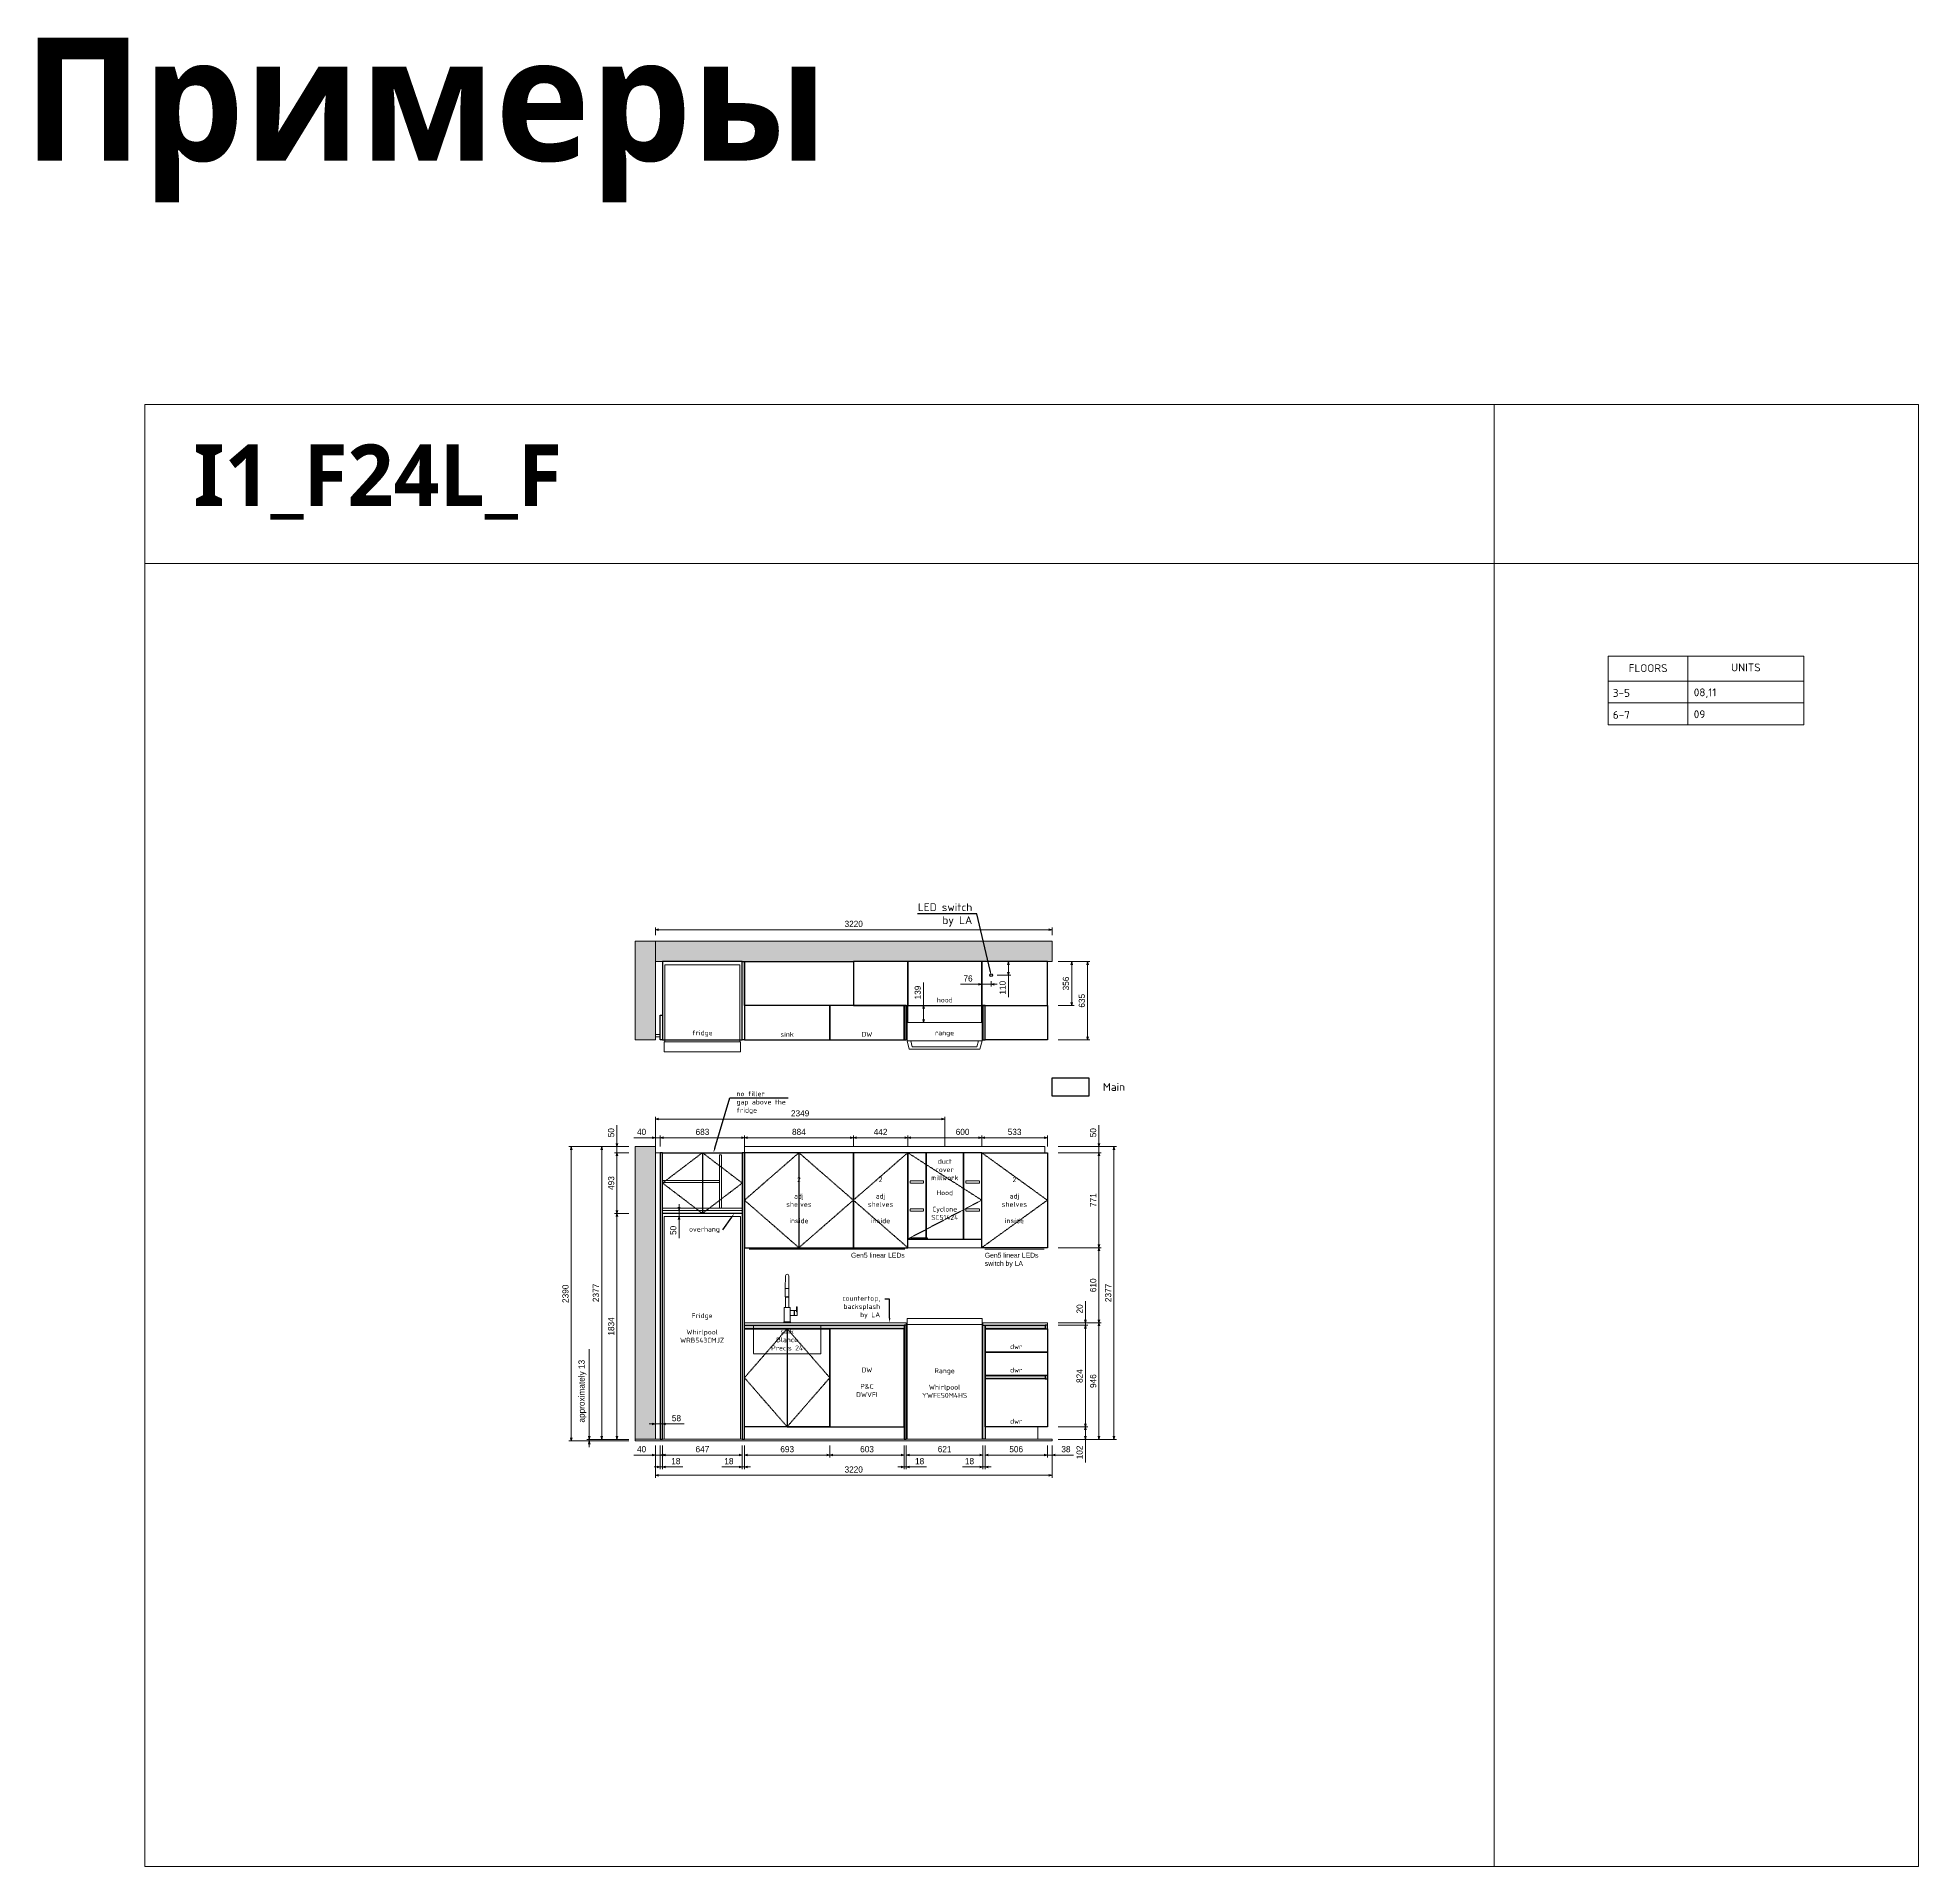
# Model space of a CAD drawing. Header units: millimetres. Extents: x 317748 to 451058, y -7309 to 88509.
# Drawn here: x 335880 to 351148, y 51639 to 66487 of the extents above; entities that cross this region are included whole.
import ezdxf
from ezdxf import colors
from ezdxf.entities.mleader import LeaderData, LeaderLine
from ezdxf.math import Vec2, Vec3

# ---------------------------------------------------------------- set-up
doc = ezdxf.new("R2010")
doc.units = ezdxf.units.MM
doc.header["$LTSCALE"] = 2
doc.header["$MEASUREMENT"] = 0
doc.header["$PDMODE"] = 3
doc.linetypes.add('DASHEDX2', pattern=[1.5, 1, -0.5])
doc.linetypes.add('HIDDEN2', pattern=[0.1875, 0.125, -0.0625])
doc.layers.get('0').update_dxf_attribs({"lineweight": 30})
doc.layers.get('Defpoints').update_dxf_attribs({"color": 255, "lineweight": 0})
for name, color, linetype, lineweight in [('1', 10, 'Continuous', 18), ('4', 6, 'Continuous', 18), ('Appliance', 4, 'Continuous', 20), ('Appliances', 4, 'Continuous', 13), ('Cabinets', 7, 'Continuous', 25), ('Dims', 4, 'Continuous', 20), ('Hatch_grey', 253, 'Continuous', 5), ('KK + Filler', 252, 'Continuous', 18), ('Line_Hdn_Blu', 4, 'HIDDEN2', 5), ('Line_Hidden', 8, 'DASHEDX2', 15), ('Line_Thin', 8, 'Continuous', 18), ('Text', 4, 'Continuous', 20)]:
    doc.layers.add(name, color=color, linetype=linetype, lineweight=lineweight)
doc.styles.add('AGS', font='ags.shx')
doc.styles.add('style1', font='simplex.shx')
doc.dimstyles.new('mm LG 30', dxfattribs={"dimtxt": 50, "dimasz": 25, "dimexe": 19, "dimexo": 50, "dimgap": 22, "dimtad": 1, "dimdec": 0, "dimdsep": 46, "dimtxsty": 'AGS', "dimblk": 'OPEN30', "dimcen": 2, "dimclrd": 256, "dimclre": 256, "dimclrt": 256, "dimadec": 0, "dimazin": 0, "dimtm": 1e-09, "dimtfac": 1, "dimtdec": 0, "dimtmove": 0, "dimatfit": 3, "dimldrblk": 'OPEN30', "dimfxl": 1, "dimtolj": 1, "dimlwd": -1, "dimlwe": -1, "dimarcsym": 0})

msp = doc.modelspace()

# ---------------------------------------------------------------- texts
at = {"layer": '4', "color": 1, "attachment_point": 1, "style": 'style1'}
for s, width, insert, char_height in [('{\\fSegoe UI Semibold|b0|i0|c204|p34;\\C3;Примеры}', 17764.943, (335762.5, 66487), 1000), ('{\\fSegoe UI Semibold|b0|i0|c0|p34;\\C3;I1_F24L_F}', 12685.365, (337143.5, 63183.5), 500.54)]:
    msp.add_mtext_dynamic_manual_height_columns(s, width=width, gutter_width=25.4, heights=[0], dxfattribs=dict(at, insert=insert, char_height=char_height))
at = {"layer": 'Appliances', "ltscale": 2, "char_height": 40, "style": 'AGS'}
for s, insert, attachment_point in [('Gen5 linear LEDs', (342919, 56621), 3), ('Gen5 linear LEDs\\Pswitch by LA', (343569, 56621), 1)]:
    msp.add_mtext_dynamic_manual_height_columns(s, width=595.469, gutter_width=1000, heights=[0], dxfattribs=dict(at, insert=insert, attachment_point=attachment_point))
at = {"layer": 'Dims', "char_height": 40, "style": 'style1'}
for s, width, heights, insert, attachment_point in [('\\pxqc;hood', 405.632, [143], (343244, 58653.6), 8), ('\\pxqc;fridge', 405.632, [143], (341276.5, 58374.6), 8), ('\\pxqc;sink', 405.632, [143], (341964.5, 58374.6), 8), ('\\pxqc;DW', 405.632, [143], (342612.5, 58374.6), 8), ('\\pxqc;range', 405.632, [143], (343242.5, 58374.6), 8), ('\\pxqc;2\\P\\Padj\\Pshelves\\P\\Pinside', 298.831, [479.9], (342060, 57047.9), 5), ('\\pxqc;2\\P\\Padj\\Pshelves\\P\\Pinside', 298.831, [479.9], (342723, 57047.9), 5), ('\\pxqc;Hood\\P\\PCyclone\\PSC51424', 600, [287.9], (343244, 57008.4), 5), ('\\pxqc;2\\P\\Padj\\Pshelves\\P\\Pinside', 298.831, [479.9], (343809.5, 57047.9), 5), ('\\pxqc;Fridge\\P\\PWhirlpool\\PWRB543CMJZ', 600, [287.9], (341274.5, 56010.9), 5), ('\\pxqc;sink\\PBlanco\\PPrecis 24', 600, [287.9], (341964.5, 55914.9), 5), ('\\pxqc;dwr', 263.766, [93], (343824, 55839.4), 8), ('\\pxqc;DW\\P\\PP&C\\PDWVFI', 600, [287.9], (342612.5, 55569.4), 5), ('\\pxqc;Range\\P\\PWhirlpool\\PYWFE50M4HS', 600, [287.9], (343242.5, 55563.4), 5), ('\\pxqc;dwr', 263.766, [93], (343824, 55649.4), 8), ('\\pxqc;dwr', 263.766, [93], (343824, 55233.4), 8)]:
    msp.add_mtext_dynamic_manual_height_columns(s, width=width, gutter_width=25, heights=heights, dxfattribs=dict(at, insert=insert, attachment_point=attachment_point))
at = {"layer": 'Dims', "insert": (343244, 57383.4), "char_height": 40, "width": 331.87, "attachment_point": 2, "style": 'style1'}
msp.add_mtext('\\pxqc;duct\\Pcover \\Pmillwork', dxfattribs=at)
at = {"layer": 'Text', "color": 0, "char_height": 63.5, "attachment_point": 1, "style": 'style1'}
for s, width, insert in [('\\pxqc;FLOORS', 648.035, (348629.8, 61399.7)), ('\\pxqc;UNITS', 939.728, (349277.8, 61405.3)), ('3-5', 648.035, (348667.2, 61197.7)), ('\\pxql;08,11', 648.035, (349324.4, 61202.7)), ('6-7', 648.035, (348667.2, 61019.9)), ('\\pxql;09', 648.035, (349324.4, 61024.9))]:
    msp.add_mtext_dynamic_manual_height_columns(s, width=width, gutter_width=25.4, heights=[0], dxfattribs=dict(at, insert=insert))
at = {"layer": 'Text', "insert": (344527.9, 57967), "char_height": 63.5, "attachment_point": 4, "style": 'style1'}
msp.add_mtext_dynamic_manual_height_columns('Main', width=954.766, gutter_width=25.4, heights=[332.5], dxfattribs=at)

# ---------------------------------------------------------------- blocks, each defined once
blk = doc.blocks.new('_Open30')
at = {"color": 0, "linetype": 'ByBlock', "lineweight": -2}
for p, q in [((-1, 0.27), (0, 0)), ((0, 0), (-1, -0.27)), ((0, 0), (-1, 0))]:
    blk.add_line(p, q, dxfattribs=at)
blk = doc.blocks.new('*D12')
at = {"layer": 'Defpoints', "color": 0, "ltscale": 2, "transparency": 16777216}
for p in [(342932, 55106), (343553, 55106), (343553, 54979)]:
    blk.add_point(p, dxfattribs=at)
at = {"layer": 'Dims', "ltscale": 2, "transparency": 16777216}
for p, q in [((342932, 55056), (342932, 54960)), ((342957, 54979), (343528, 54979)), ((343553, 55056), (343553, 54960))]:
    blk.add_line(p, q, dxfattribs=at)
at = {"layer": 'Dims', "ltscale": 2, "transparency": 16777216, "xscale": 25, "yscale": 25, "zscale": 25, "rotation": 180}
blk.add_blockref('_Open30', (342932, 54979), dxfattribs=at)
at = {"layer": 'Dims', "ltscale": 2, "transparency": 16777216, "xscale": 25, "yscale": 25, "zscale": 25}
blk.add_blockref('_Open30', (343553, 54979), dxfattribs=at)
at = {"layer": 'Dims', "ltscale": 2, "transparency": 16777216, "insert": (343243, 55026), "char_height": 50, "attachment_point": 5, "style": 'AGS'}
blk.add_mtext('\\A1;621', dxfattribs=at)
blk = doc.blocks.new('*D13')
at = {"layer": 'Defpoints', "color": 0, "ltscale": 2, "transparency": 16777216}
for p in [(342311, 55106), (342311, 54979), (342914, 55106)]:
    blk.add_point(p, dxfattribs=at)
at = {"layer": 'Dims', "ltscale": 2, "transparency": 16777216}
for p, q in [((342311, 55056), (342311, 54960)), ((342889, 54979), (342336, 54979)), ((342914, 55056), (342914, 54960))]:
    blk.add_line(p, q, dxfattribs=at)
at = {"layer": 'Dims', "ltscale": 2, "transparency": 16777216, "xscale": 25, "yscale": 25, "zscale": 25, "rotation": 180}
blk.add_blockref('_Open30', (342311, 54979), dxfattribs=at)
at = {"layer": 'Dims', "ltscale": 2, "transparency": 16777216, "xscale": 25, "yscale": 25, "zscale": 25}
blk.add_blockref('_Open30', (342914, 54979), dxfattribs=at)
at = {"layer": 'Dims', "ltscale": 2, "transparency": 16777216, "insert": (342613, 55026), "char_height": 50, "attachment_point": 5, "style": 'AGS'}
blk.add_mtext('\\A1;603', dxfattribs=at)
blk = doc.blocks.new('*D14')
at = {"layer": 'Defpoints', "color": 0, "ltscale": 2, "transparency": 16777216}
for p in [(341618, 55106), (341618, 54979), (342311, 55106)]:
    blk.add_point(p, dxfattribs=at)
at = {"layer": 'Dims', "ltscale": 2, "transparency": 16777216}
for p, q in [((341618, 55056), (341618, 54960)), ((342286, 54979), (341643, 54979)), ((342311, 55056), (342311, 54960))]:
    blk.add_line(p, q, dxfattribs=at)
at = {"layer": 'Dims', "ltscale": 2, "transparency": 16777216, "xscale": 25, "yscale": 25, "zscale": 25, "rotation": 180}
blk.add_blockref('_Open30', (341618, 54979), dxfattribs=at)
at = {"layer": 'Dims', "ltscale": 2, "transparency": 16777216, "xscale": 25, "yscale": 25, "zscale": 25}
blk.add_blockref('_Open30', (342311, 54979), dxfattribs=at)
at = {"layer": 'Dims', "ltscale": 2, "transparency": 16777216, "insert": (341965, 55026), "char_height": 50, "attachment_point": 5, "style": 'AGS'}
blk.add_mtext('\\A1;693', dxfattribs=at)
blk = doc.blocks.new('*D15')
at = {"layer": 'Defpoints', "color": 0, "ltscale": 2, "transparency": 16777216}
for p in [(343571, 55106), (344077, 55106), (344077, 54979)]:
    blk.add_point(p, dxfattribs=at)
at = {"layer": 'Dims', "ltscale": 2, "transparency": 16777216}
for p, q in [((343571, 55056), (343571, 54960)), ((343596, 54979), (344052, 54979)), ((344077, 55056), (344077, 54960))]:
    blk.add_line(p, q, dxfattribs=at)
at = {"layer": 'Dims', "ltscale": 2, "transparency": 16777216, "xscale": 25, "yscale": 25, "zscale": 25, "rotation": 180}
blk.add_blockref('_Open30', (343571, 54979), dxfattribs=at)
at = {"layer": 'Dims', "ltscale": 2, "transparency": 16777216, "xscale": 25, "yscale": 25, "zscale": 25}
blk.add_blockref('_Open30', (344077, 54979), dxfattribs=at)
at = {"layer": 'Dims', "ltscale": 2, "transparency": 16777216, "insert": (343824, 55026), "char_height": 50, "attachment_point": 5, "style": 'AGS'}
blk.add_mtext('\\A1;506', dxfattribs=at)
blk = doc.blocks.new('*D16')
at = {"layer": 'Defpoints', "color": 0, "ltscale": 2, "transparency": 16777216}
for p in [(344077, 55106), (344115, 55106), (344115, 54979)]:
    blk.add_point(p, dxfattribs=at)
at = {"layer": 'Dims', "ltscale": 2, "transparency": 16777216}
for p, q in [((344052, 54979), (344027, 54979)), ((344077, 55056), (344077, 54960)), ((344077, 54979), (344115, 54979)), ((344115, 55056), (344115, 54960)), ((344140, 54979), (344290, 54979))]:
    blk.add_line(p, q, dxfattribs=at)
at = {"layer": 'Dims', "ltscale": 2, "transparency": 16777216, "xscale": 25, "yscale": 25, "zscale": 25}
blk.add_blockref('_Open30', (344077, 54979), dxfattribs=at)
at = {"layer": 'Dims', "ltscale": 2, "transparency": 16777216, "xscale": 25, "yscale": 25, "zscale": 25, "rotation": 180}
blk.add_blockref('_Open30', (344115, 54979), dxfattribs=at)
at = {"layer": 'Dims', "ltscale": 2, "transparency": 16777216, "insert": (344228, 55026), "char_height": 50, "attachment_point": 5, "style": 'AGS'}
blk.add_mtext('\\A1;38', dxfattribs=at)
blk = doc.blocks.new('*D17')
at = {"layer": 'Defpoints', "color": 0, "ltscale": 2, "transparency": 16777216}
for p in [(343553, 55106), (343571, 55106), (343553, 54882)]:
    blk.add_point(p, dxfattribs=at)
at = {"layer": 'Dims', "ltscale": 2, "transparency": 16777216}
for p, q in [((343553, 55056), (343553, 54863)), ((343571, 55056), (343571, 54863)), ((343528, 54882), (343388, 54882)), ((343571, 54882), (343553, 54882)), ((343596, 54882), (343621, 54882))]:
    blk.add_line(p, q, dxfattribs=at)
at = {"layer": 'Dims', "ltscale": 2, "transparency": 16777216, "xscale": 25, "yscale": 25, "zscale": 25}
blk.add_blockref('_Open30', (343553, 54882), dxfattribs=at)
at = {"layer": 'Dims', "ltscale": 2, "transparency": 16777216, "xscale": 25, "yscale": 25, "zscale": 25, "rotation": 180}
blk.add_blockref('_Open30', (343571, 54882), dxfattribs=at)
at = {"layer": 'Dims', "ltscale": 2, "transparency": 16777216, "insert": (343445, 54929), "char_height": 50, "attachment_point": 5, "style": 'AGS'}
blk.add_mtext('\\A1;18', dxfattribs=at)
blk = doc.blocks.new('*D18')
at = {"layer": 'Defpoints', "color": 0, "ltscale": 2, "transparency": 16777216}
for p in [(342914, 55106), (342932, 55106), (342932, 54882)]:
    blk.add_point(p, dxfattribs=at)
at = {"layer": 'Dims', "ltscale": 2, "transparency": 16777216}
for p, q in [((342914, 55056), (342914, 54863)), ((342932, 55056), (342932, 54863)), ((342889, 54882), (342864, 54882)), ((342914, 54882), (342932, 54882)), ((342957, 54882), (343097, 54882))]:
    blk.add_line(p, q, dxfattribs=at)
at = {"layer": 'Dims', "ltscale": 2, "transparency": 16777216, "xscale": 25, "yscale": 25, "zscale": 25}
blk.add_blockref('_Open30', (342914, 54882), dxfattribs=at)
at = {"layer": 'Dims', "ltscale": 2, "transparency": 16777216, "xscale": 25, "yscale": 25, "zscale": 25, "rotation": 180}
blk.add_blockref('_Open30', (342932, 54882), dxfattribs=at)
at = {"layer": 'Dims', "ltscale": 2, "transparency": 16777216, "insert": (343040, 54929), "char_height": 50, "attachment_point": 5, "style": 'AGS'}
blk.add_mtext('\\A1;18', dxfattribs=at)
blk = doc.blocks.new('*D19')
at = {"layer": 'Defpoints', "color": 0, "ltscale": 2, "transparency": 16777216}
for p in [(340953, 55106), (340953, 54979), (341600, 55106)]:
    blk.add_point(p, dxfattribs=at)
at = {"layer": 'Dims', "ltscale": 2, "transparency": 16777216}
for p, q in [((340953, 55056), (340953, 54960)), ((341575, 54979), (340978, 54979)), ((341600, 55056), (341600, 54960))]:
    blk.add_line(p, q, dxfattribs=at)
at = {"layer": 'Dims', "ltscale": 2, "transparency": 16777216, "xscale": 25, "yscale": 25, "zscale": 25, "rotation": 180}
blk.add_blockref('_Open30', (340953, 54979), dxfattribs=at)
at = {"layer": 'Dims', "ltscale": 2, "transparency": 16777216, "xscale": 25, "yscale": 25, "zscale": 25}
blk.add_blockref('_Open30', (341600, 54979), dxfattribs=at)
at = {"layer": 'Dims', "ltscale": 2, "transparency": 16777216, "insert": (341277, 55026), "char_height": 50, "attachment_point": 5, "style": 'AGS'}
blk.add_mtext('\\A1;647', dxfattribs=at)
blk = doc.blocks.new('*D20')
at = {"layer": 'Defpoints', "color": 0, "ltscale": 2, "transparency": 16777216}
for p in [(341600, 55106), (341618, 55106), (341600, 54882)]:
    blk.add_point(p, dxfattribs=at)
at = {"layer": 'Dims', "ltscale": 2, "transparency": 16777216}
for p, q in [((341600, 55056), (341600, 54863)), ((341618, 55056), (341618, 54863)), ((341575, 54882), (341435, 54882)), ((341618, 54882), (341600, 54882)), ((341643, 54882), (341668, 54882))]:
    blk.add_line(p, q, dxfattribs=at)
at = {"layer": 'Dims', "ltscale": 2, "transparency": 16777216, "xscale": 25, "yscale": 25, "zscale": 25}
blk.add_blockref('_Open30', (341600, 54882), dxfattribs=at)
at = {"layer": 'Dims', "ltscale": 2, "transparency": 16777216, "xscale": 25, "yscale": 25, "zscale": 25, "rotation": 180}
blk.add_blockref('_Open30', (341618, 54882), dxfattribs=at)
at = {"layer": 'Dims', "ltscale": 2, "transparency": 16777216, "insert": (341492, 54929), "char_height": 50, "attachment_point": 5, "style": 'AGS'}
blk.add_mtext('\\A1;18', dxfattribs=at)
blk = doc.blocks.new('*D21')
at = {"layer": 'Defpoints', "color": 0, "ltscale": 2, "transparency": 16777216}
for p in [(340935, 55106), (340953, 55106), (340953, 54882)]:
    blk.add_point(p, dxfattribs=at)
at = {"layer": 'Dims', "ltscale": 2, "transparency": 16777216}
for p, q in [((340935, 55056), (340935, 54863)), ((340953, 55056), (340953, 54863)), ((340910, 54882), (340885, 54882)), ((340935, 54882), (340953, 54882)), ((340978, 54882), (341118, 54882))]:
    blk.add_line(p, q, dxfattribs=at)
at = {"layer": 'Dims', "ltscale": 2, "transparency": 16777216, "xscale": 25, "yscale": 25, "zscale": 25}
blk.add_blockref('_Open30', (340935, 54882), dxfattribs=at)
at = {"layer": 'Dims', "ltscale": 2, "transparency": 16777216, "xscale": 25, "yscale": 25, "zscale": 25, "rotation": 180}
blk.add_blockref('_Open30', (340953, 54882), dxfattribs=at)
at = {"layer": 'Dims', "ltscale": 2, "transparency": 16777216, "insert": (341061, 54929), "char_height": 50, "attachment_point": 5, "style": 'AGS'}
blk.add_mtext('\\A1;18', dxfattribs=at)
blk = doc.blocks.new('*D22')
at = {"layer": 'Defpoints', "color": 0, "ltscale": 2, "transparency": 16777216}
for p in [(340895, 55106), (340895, 54979), (340935, 55106)]:
    blk.add_point(p, dxfattribs=at)
at = {"layer": 'Dims', "ltscale": 2, "transparency": 16777216}
for p, q in [((340870, 54979), (340720, 54979)), ((340895, 55056), (340895, 54960)), ((340935, 54979), (340895, 54979)), ((340935, 55056), (340935, 54960)), ((340960, 54979), (340985, 54979))]:
    blk.add_line(p, q, dxfattribs=at)
at = {"layer": 'Dims', "ltscale": 2, "transparency": 16777216, "xscale": 25, "yscale": 25, "zscale": 25}
blk.add_blockref('_Open30', (340895, 54979), dxfattribs=at)
at = {"layer": 'Dims', "ltscale": 2, "transparency": 16777216, "xscale": 25, "yscale": 25, "zscale": 25, "rotation": 180}
blk.add_blockref('_Open30', (340935, 54979), dxfattribs=at)
at = {"layer": 'Dims', "ltscale": 2, "transparency": 16777216, "insert": (340783, 55026), "char_height": 50, "attachment_point": 5, "style": 'AGS'}
blk.add_mtext('\\A1;40', dxfattribs=at)
blk = doc.blocks.new('*D23')
at = {"layer": 'Defpoints', "color": 0, "ltscale": 2, "transparency": 16777216}
for p in [(340895, 55106), (344115, 55106), (344115, 54814)]:
    blk.add_point(p, dxfattribs=at)
at = {"layer": 'Dims', "ltscale": 2, "transparency": 16777216}
for p, q in [((340895, 55056), (340895, 54795)), ((344115, 55056), (344115, 54795)), ((340920, 54814), (344090, 54814))]:
    blk.add_line(p, q, dxfattribs=at)
at = {"layer": 'Dims', "ltscale": 2, "transparency": 16777216, "xscale": 25, "yscale": 25, "zscale": 25, "rotation": 180}
blk.add_blockref('_Open30', (340895, 54814), dxfattribs=at)
at = {"layer": 'Dims', "ltscale": 2, "transparency": 16777216, "xscale": 25, "yscale": 25, "zscale": 25}
blk.add_blockref('_Open30', (344115, 54814), dxfattribs=at)
at = {"layer": 'Dims', "ltscale": 2, "transparency": 16777216, "insert": (342505, 54861), "char_height": 50, "attachment_point": 5, "style": 'AGS'}
blk.add_mtext('\\A1;3220', dxfattribs=at)
blk = doc.blocks.new('*D24')
at = {"layer": 'Defpoints', "color": 0, "ltscale": 2, "transparency": 16777216}
for p in [(344115, 55208), (344115, 55106), (344386, 55106)]:
    blk.add_point(p, dxfattribs=at)
at = {"layer": 'Dims', "ltscale": 2, "transparency": 16777216}
for p, q in [((344165, 55208), (344405, 55208)), ((344386, 55183), (344386, 55131)), ((344165, 55106), (344405, 55106)), ((344386, 55106), (344386, 54918))]:
    blk.add_line(p, q, dxfattribs=at)
at = {"layer": 'Dims', "ltscale": 2, "transparency": 16777216, "xscale": 25, "yscale": 25, "zscale": 25}
for p, rotation in [((344386, 55208), 90), ((344386, 55106), 270)]:
    blk.add_blockref('_Open30', p, dxfattribs=dict(at, rotation=rotation))
at = {"layer": 'Dims', "ltscale": 2, "transparency": 16777216, "insert": (344339, 55000), "char_height": 50, "attachment_point": 5, "rotation": 90, "style": 'AGS'}
blk.add_mtext('\\A1;102', dxfattribs=at)
blk = doc.blocks.new('*D25')
at = {"layer": 'Defpoints', "color": 0, "ltscale": 2, "transparency": 16777216}
for p in [(344115, 56032), (344386, 56032), (344115, 55208)]:
    blk.add_point(p, dxfattribs=at)
at = {"layer": 'Dims', "ltscale": 2, "transparency": 16777216}
for p, q in [((344165, 56032), (344405, 56032)), ((344386, 55233), (344386, 56007)), ((344165, 55208), (344405, 55208))]:
    blk.add_line(p, q, dxfattribs=at)
at = {"layer": 'Dims', "ltscale": 2, "transparency": 16777216, "xscale": 25, "yscale": 25, "zscale": 25}
for p, rotation in [((344386, 56032), 90), ((344386, 55208), 270)]:
    blk.add_blockref('_Open30', p, dxfattribs=dict(at, rotation=rotation))
at = {"layer": 'Dims', "ltscale": 2, "transparency": 16777216, "insert": (344339, 55620), "char_height": 50, "attachment_point": 5, "rotation": 90, "style": 'AGS'}
blk.add_mtext('\\A1;824', dxfattribs=at)
blk = doc.blocks.new('*D26')
at = {"layer": 'Defpoints', "color": 0, "ltscale": 2, "transparency": 16777216}
for p in [(344115, 56052), (344386, 56052), (344115, 56032)]:
    blk.add_point(p, dxfattribs=at)
at = {"layer": 'Dims', "ltscale": 2, "transparency": 16777216}
for p, q in [((344386, 56077), (344386, 56227)), ((344165, 56052), (344405, 56052)), ((344386, 56032), (344386, 56052)), ((344165, 56032), (344405, 56032)), ((344386, 56007), (344386, 55982))]:
    blk.add_line(p, q, dxfattribs=at)
at = {"layer": 'Dims', "ltscale": 2, "transparency": 16777216, "xscale": 25, "yscale": 25, "zscale": 25}
for p, rotation in [((344386, 56052), 270), ((344386, 56032), 90)]:
    blk.add_blockref('_Open30', p, dxfattribs=dict(at, rotation=rotation))
at = {"layer": 'Dims', "ltscale": 2, "transparency": 16777216, "insert": (344339, 56165), "char_height": 50, "attachment_point": 5, "rotation": 90, "style": 'AGS'}
blk.add_mtext('\\A1;20', dxfattribs=at)
blk = doc.blocks.new('*D27')
at = {"layer": 'Defpoints', "color": 0, "ltscale": 2, "transparency": 16777216}
for p in [(344115, 56052), (344115, 55106), (344496, 55106)]:
    blk.add_point(p, dxfattribs=at)
at = {"layer": 'Dims', "ltscale": 2, "transparency": 16777216}
for p, q in [((344165, 56052), (344515, 56052)), ((344496, 56027), (344496, 55131)), ((344165, 55106), (344515, 55106))]:
    blk.add_line(p, q, dxfattribs=at)
at = {"layer": 'Dims', "ltscale": 2, "transparency": 16777216, "xscale": 25, "yscale": 25, "zscale": 25}
for p, rotation in [((344496, 56052), 90), ((344496, 55106), 270)]:
    blk.add_blockref('_Open30', p, dxfattribs=dict(at, rotation=rotation))
at = {"layer": 'Dims', "ltscale": 2, "transparency": 16777216, "insert": (344449, 55579), "char_height": 50, "attachment_point": 5, "rotation": 90, "style": 'AGS'}
blk.add_mtext('\\A1;946', dxfattribs=at)
blk = doc.blocks.new('*D28')
at = {"layer": 'Defpoints', "color": 0, "ltscale": 2, "transparency": 16777216}
for p in [(344115, 56662), (344496, 56662), (344115, 56052)]:
    blk.add_point(p, dxfattribs=at)
at = {"layer": 'Dims', "ltscale": 2, "transparency": 16777216}
for p, q in [((344165, 56662), (344515, 56662)), ((344496, 56077), (344496, 56637)), ((344165, 56052), (344515, 56052))]:
    blk.add_line(p, q, dxfattribs=at)
at = {"layer": 'Dims', "ltscale": 2, "transparency": 16777216, "xscale": 25, "yscale": 25, "zscale": 25}
for p, rotation in [((344496, 56662), 90), ((344496, 56052), 270)]:
    blk.add_blockref('_Open30', p, dxfattribs=dict(at, rotation=rotation))
at = {"layer": 'Dims', "ltscale": 2, "transparency": 16777216, "insert": (344449, 56357), "char_height": 50, "attachment_point": 5, "rotation": 90, "style": 'AGS'}
blk.add_mtext('\\A1;610', dxfattribs=at)
blk = doc.blocks.new('*D29')
at = {"layer": 'Defpoints', "color": 0, "ltscale": 2, "transparency": 16777216}
for p in [(344115, 57433), (344496, 57433), (344115, 56662)]:
    blk.add_point(p, dxfattribs=at)
at = {"layer": 'Dims', "ltscale": 2, "transparency": 16777216}
for p, q in [((344165, 57433), (344515, 57433)), ((344496, 56687), (344496, 57408)), ((344165, 56662), (344515, 56662))]:
    blk.add_line(p, q, dxfattribs=at)
at = {"layer": 'Dims', "ltscale": 2, "transparency": 16777216, "xscale": 25, "yscale": 25, "zscale": 25}
for p, rotation in [((344496, 57433), 90), ((344496, 56662), 270)]:
    blk.add_blockref('_Open30', p, dxfattribs=dict(at, rotation=rotation))
at = {"layer": 'Dims', "ltscale": 2, "transparency": 16777216, "insert": (344449, 57048), "char_height": 50, "attachment_point": 5, "rotation": 90, "style": 'AGS'}
blk.add_mtext('\\A1;771', dxfattribs=at)
blk = doc.blocks.new('*D30')
at = {"layer": 'Defpoints', "color": 0, "ltscale": 2, "transparency": 16777216}
for p in [(344115, 57483), (344115, 57433), (344496, 57483)]:
    blk.add_point(p, dxfattribs=at)
at = {"layer": 'Dims', "ltscale": 2, "transparency": 16777216}
for p, q in [((344496, 57508), (344496, 57658)), ((344165, 57483), (344515, 57483)), ((344165, 57433), (344515, 57433)), ((344496, 57433), (344496, 57483)), ((344496, 57408), (344496, 57383))]:
    blk.add_line(p, q, dxfattribs=at)
at = {"layer": 'Dims', "ltscale": 2, "transparency": 16777216, "xscale": 25, "yscale": 25, "zscale": 25}
for p, rotation in [((344496, 57483), 270), ((344496, 57433), 90)]:
    blk.add_blockref('_Open30', p, dxfattribs=dict(at, rotation=rotation))
at = {"layer": 'Dims', "ltscale": 2, "transparency": 16777216, "insert": (344449, 57596), "char_height": 50, "attachment_point": 5, "rotation": 90, "style": 'AGS'}
blk.add_mtext('\\A1;50', dxfattribs=at)
blk = doc.blocks.new('*D31')
at = {"layer": 'Defpoints', "color": 0, "ltscale": 2, "transparency": 16777216}
for p in [(344115, 57483), (344115, 55106), (344618, 55106)]:
    blk.add_point(p, dxfattribs=at)
at = {"layer": 'Dims', "ltscale": 2, "transparency": 16777216}
for p, q in [((344165, 57483), (344637, 57483)), ((344618, 57458), (344618, 55131)), ((344165, 55106), (344637, 55106))]:
    blk.add_line(p, q, dxfattribs=at)
at = {"layer": 'Dims', "ltscale": 2, "transparency": 16777216, "xscale": 25, "yscale": 25, "zscale": 25}
for p, rotation in [((344618, 57483), 90), ((344618, 55106), 270)]:
    blk.add_blockref('_Open30', p, dxfattribs=dict(at, rotation=rotation))
at = {"layer": 'Dims', "ltscale": 2, "transparency": 16777216, "insert": (344571, 56295), "char_height": 50, "attachment_point": 5, "rotation": 90, "style": 'AGS'}
blk.add_mtext('\\A1;2377', dxfattribs=at)
blk = doc.blocks.new('*D32')
at = {"layer": 'Defpoints', "color": 0, "ltscale": 2, "transparency": 16777216}
for p in [(343544, 57433), (344077, 57555), (344077, 57433)]:
    blk.add_point(p, dxfattribs=at)
at = {"layer": 'Dims', "ltscale": 2, "transparency": 16777216}
for p, q in [((343544, 57483), (343544, 57574)), ((344077, 57483), (344077, 57574)), ((343569, 57555), (344052, 57555))]:
    blk.add_line(p, q, dxfattribs=at)
at = {"layer": 'Dims', "ltscale": 2, "transparency": 16777216, "xscale": 25, "yscale": 25, "zscale": 25, "rotation": 180}
blk.add_blockref('_Open30', (343544, 57555), dxfattribs=at)
at = {"layer": 'Dims', "ltscale": 2, "transparency": 16777216, "xscale": 25, "yscale": 25, "zscale": 25}
blk.add_blockref('_Open30', (344077, 57555), dxfattribs=at)
at = {"layer": 'Dims', "ltscale": 2, "transparency": 16777216, "insert": (343811, 57602), "char_height": 50, "attachment_point": 5, "style": 'AGS'}
blk.add_mtext('\\A1;533', dxfattribs=at)
blk = doc.blocks.new('*D33')
at = {"layer": 'Defpoints', "color": 0, "ltscale": 2, "transparency": 16777216}
for p in [(342944, 57555), (342944, 57433), (343544, 57433)]:
    blk.add_point(p, dxfattribs=at)
at = {"layer": 'Dims', "ltscale": 2, "transparency": 16777216}
for p, q in [((342944, 57483), (342944, 57574)), ((343544, 57483), (343544, 57574)), ((343519, 57555), (342969, 57555))]:
    blk.add_line(p, q, dxfattribs=at)
at = {"layer": 'Dims', "ltscale": 2, "transparency": 16777216, "xscale": 25, "yscale": 25, "zscale": 25, "rotation": 180}
blk.add_blockref('_Open30', (342944, 57555), dxfattribs=at)
at = {"layer": 'Dims', "ltscale": 2, "transparency": 16777216, "xscale": 25, "yscale": 25, "zscale": 25}
blk.add_blockref('_Open30', (343544, 57555), dxfattribs=at)
at = {"layer": 'Dims', "ltscale": 2, "transparency": 16777216, "insert": (343389, 57602), "char_height": 50, "attachment_point": 5, "style": 'AGS'}
blk.add_mtext('\\A1;600', dxfattribs=at)
blk = doc.blocks.new('*D34')
at = {"layer": 'Defpoints', "color": 0, "ltscale": 2, "transparency": 16777216}
for p in [(342502, 57555), (342502, 57433), (342944, 57433)]:
    blk.add_point(p, dxfattribs=at)
at = {"layer": 'Dims', "ltscale": 2, "transparency": 16777216}
for p, q in [((342502, 57483), (342502, 57574)), ((342944, 57483), (342944, 57574)), ((342919, 57555), (342527, 57555))]:
    blk.add_line(p, q, dxfattribs=at)
at = {"layer": 'Dims', "ltscale": 2, "transparency": 16777216, "xscale": 25, "yscale": 25, "zscale": 25, "rotation": 180}
blk.add_blockref('_Open30', (342502, 57555), dxfattribs=at)
at = {"layer": 'Dims', "ltscale": 2, "transparency": 16777216, "xscale": 25, "yscale": 25, "zscale": 25}
blk.add_blockref('_Open30', (342944, 57555), dxfattribs=at)
at = {"layer": 'Dims', "ltscale": 2, "transparency": 16777216, "insert": (342723, 57602), "char_height": 50, "attachment_point": 5, "style": 'AGS'}
blk.add_mtext('\\A1;442', dxfattribs=at)
blk = doc.blocks.new('*D35')
at = {"layer": 'Defpoints', "color": 0, "ltscale": 2, "transparency": 16777216}
for p in [(341618, 57555), (341618, 57433), (342502, 57433)]:
    blk.add_point(p, dxfattribs=at)
at = {"layer": 'Dims', "ltscale": 2, "transparency": 16777216}
for p, q in [((341618, 57483), (341618, 57574)), ((342502, 57483), (342502, 57574)), ((342477, 57555), (341643, 57555))]:
    blk.add_line(p, q, dxfattribs=at)
at = {"layer": 'Dims', "ltscale": 2, "transparency": 16777216, "xscale": 25, "yscale": 25, "zscale": 25, "rotation": 180}
blk.add_blockref('_Open30', (341618, 57555), dxfattribs=at)
at = {"layer": 'Dims', "ltscale": 2, "transparency": 16777216, "xscale": 25, "yscale": 25, "zscale": 25}
blk.add_blockref('_Open30', (342502, 57555), dxfattribs=at)
at = {"layer": 'Dims', "ltscale": 2, "transparency": 16777216, "insert": (342060, 57602), "char_height": 50, "attachment_point": 5, "style": 'AGS'}
blk.add_mtext('\\A1;884', dxfattribs=at)
blk = doc.blocks.new('*D36')
at = {"layer": 'Defpoints', "color": 0, "ltscale": 2, "transparency": 16777216}
for p in [(340935, 57555), (340935, 57433), (341618, 57433)]:
    blk.add_point(p, dxfattribs=at)
at = {"layer": 'Dims', "ltscale": 2, "transparency": 16777216}
for p, q in [((340935, 57483), (340935, 57574)), ((341618, 57483), (341618, 57574)), ((341593, 57555), (340960, 57555))]:
    blk.add_line(p, q, dxfattribs=at)
at = {"layer": 'Dims', "ltscale": 2, "transparency": 16777216, "xscale": 25, "yscale": 25, "zscale": 25, "rotation": 180}
blk.add_blockref('_Open30', (340935, 57555), dxfattribs=at)
at = {"layer": 'Dims', "ltscale": 2, "transparency": 16777216, "xscale": 25, "yscale": 25, "zscale": 25}
blk.add_blockref('_Open30', (341618, 57555), dxfattribs=at)
at = {"layer": 'Dims', "ltscale": 2, "transparency": 16777216, "insert": (341277, 57602), "char_height": 50, "attachment_point": 5, "style": 'AGS'}
blk.add_mtext('\\A1;683', dxfattribs=at)
blk = doc.blocks.new('*D37')
at = {"layer": 'Defpoints', "color": 0, "ltscale": 2, "transparency": 16777216}
for p in [(340895, 57555), (340895, 57433), (340935, 57433)]:
    blk.add_point(p, dxfattribs=at)
at = {"layer": 'Dims', "ltscale": 2, "transparency": 16777216}
for p, q in [((340895, 57483), (340895, 57574)), ((340935, 57483), (340935, 57574)), ((340870, 57555), (340720, 57555)), ((340935, 57555), (340895, 57555)), ((340960, 57555), (340985, 57555))]:
    blk.add_line(p, q, dxfattribs=at)
at = {"layer": 'Dims', "ltscale": 2, "transparency": 16777216, "xscale": 25, "yscale": 25, "zscale": 25}
blk.add_blockref('_Open30', (340895, 57555), dxfattribs=at)
at = {"layer": 'Dims', "ltscale": 2, "transparency": 16777216, "xscale": 25, "yscale": 25, "zscale": 25, "rotation": 180}
blk.add_blockref('_Open30', (340935, 57555), dxfattribs=at)
at = {"layer": 'Dims', "ltscale": 2, "transparency": 16777216, "insert": (340783, 57602), "char_height": 50, "attachment_point": 5, "style": 'AGS'}
blk.add_mtext('\\A1;40', dxfattribs=at)
blk = doc.blocks.new('*D38')
at = {"layer": 'Defpoints', "color": 0, "ltscale": 2, "transparency": 16777216}
for p in [(340583, 56940), (340730, 56940), (340730, 55106)]:
    blk.add_point(p, dxfattribs=at)
at = {"layer": 'Dims', "ltscale": 2, "transparency": 16777216}
for p, q in [((340680, 56940), (340564, 56940)), ((340583, 55131), (340583, 56915)), ((340680, 55106), (340564, 55106))]:
    blk.add_line(p, q, dxfattribs=at)
at = {"layer": 'Dims', "ltscale": 2, "transparency": 16777216, "xscale": 25, "yscale": 25, "zscale": 25}
for p, rotation in [((340583, 56940), 90), ((340583, 55106), 270)]:
    blk.add_blockref('_Open30', p, dxfattribs=dict(at, rotation=rotation))
at = {"layer": 'Dims', "ltscale": 2, "transparency": 16777216, "insert": (340536, 56023), "char_height": 50, "attachment_point": 5, "rotation": 90, "style": 'AGS'}
blk.add_mtext('\\A1;1834', dxfattribs=at)
blk = doc.blocks.new('*D39')
at = {"layer": 'Defpoints', "color": 0, "ltscale": 2, "transparency": 16777216}
for p in [(340583, 57433), (340730, 57433), (340730, 56940)]:
    blk.add_point(p, dxfattribs=at)
at = {"layer": 'Dims', "ltscale": 2, "transparency": 16777216}
for p, q in [((340680, 57433), (340564, 57433)), ((340583, 56965), (340583, 57408)), ((340680, 56940), (340564, 56940))]:
    blk.add_line(p, q, dxfattribs=at)
at = {"layer": 'Dims', "ltscale": 2, "transparency": 16777216, "xscale": 25, "yscale": 25, "zscale": 25}
for p, rotation in [((340583, 57433), 90), ((340583, 56940), 270)]:
    blk.add_blockref('_Open30', p, dxfattribs=dict(at, rotation=rotation))
at = {"layer": 'Dims', "ltscale": 2, "transparency": 16777216, "insert": (340536, 57187), "char_height": 50, "attachment_point": 5, "rotation": 90, "style": 'AGS'}
blk.add_mtext('\\A1;493', dxfattribs=at)
blk = doc.blocks.new('*D40')
at = {"layer": 'Defpoints', "color": 0, "ltscale": 2, "transparency": 16777216}
for p in [(340583, 57483), (340730, 57483), (340730, 57433)]:
    blk.add_point(p, dxfattribs=at)
at = {"layer": 'Dims', "ltscale": 2, "transparency": 16777216}
for p, q in [((340583, 57508), (340583, 57658)), ((340680, 57483), (340564, 57483)), ((340680, 57433), (340564, 57433)), ((340583, 57433), (340583, 57483)), ((340583, 57408), (340583, 57383))]:
    blk.add_line(p, q, dxfattribs=at)
at = {"layer": 'Dims', "ltscale": 2, "transparency": 16777216, "xscale": 25, "yscale": 25, "zscale": 25}
for p, rotation in [((340583, 57483), 270), ((340583, 57433), 90)]:
    blk.add_blockref('_Open30', p, dxfattribs=dict(at, rotation=rotation))
at = {"layer": 'Dims', "ltscale": 2, "transparency": 16777216, "insert": (340536, 57596), "char_height": 50, "attachment_point": 5, "rotation": 90, "style": 'AGS'}
blk.add_mtext('\\A1;50', dxfattribs=at)
blk = doc.blocks.new('*D41')
at = {"layer": 'Defpoints', "color": 0, "ltscale": 2, "transparency": 16777216}
for p in [(340459, 57483), (340730, 57483), (340730, 55106)]:
    blk.add_point(p, dxfattribs=at)
at = {"layer": 'Dims', "ltscale": 2, "transparency": 16777216}
for p, q in [((340680, 57483), (340440, 57483)), ((340459, 55131), (340459, 57458)), ((340680, 55106), (340440, 55106))]:
    blk.add_line(p, q, dxfattribs=at)
at = {"layer": 'Dims', "ltscale": 2, "transparency": 16777216, "xscale": 25, "yscale": 25, "zscale": 25}
for p, rotation in [((340459, 57483), 90), ((340459, 55106), 270)]:
    blk.add_blockref('_Open30', p, dxfattribs=dict(at, rotation=rotation))
at = {"layer": 'Dims', "ltscale": 2, "transparency": 16777216, "insert": (340412, 56295), "char_height": 50, "attachment_point": 5, "rotation": 90, "style": 'AGS'}
blk.add_mtext('\\A1;2377', dxfattribs=at)
blk = doc.blocks.new('*D42')
at = {"layer": 'Defpoints', "color": 0, "ltscale": 2, "transparency": 16777216}
for p in [(340358, 55106), (340730, 55106), (340730, 55093)]:
    blk.add_point(p, dxfattribs=at)
at = {"layer": 'Dims', "ltscale": 2, "transparency": 16777216}
for p, q in [((340358, 55131), (340358, 55839)), ((340680, 55106), (340339, 55106)), ((340680, 55093), (340339, 55093)), ((340358, 55093), (340358, 55106)), ((340358, 55068), (340358, 55043))]:
    blk.add_line(p, q, dxfattribs=at)
at = {"layer": 'Dims', "ltscale": 2, "transparency": 16777216, "xscale": 25, "yscale": 25, "zscale": 25}
for p, rotation in [((340358, 55106), 270), ((340358, 55093), 90)]:
    blk.add_blockref('_Open30', p, dxfattribs=dict(at, rotation=rotation))
at = {"layer": 'Dims', "ltscale": 2, "transparency": 16777216, "insert": (340303, 55497), "char_height": 50, "attachment_point": 5, "rotation": 90, "style": 'AGS'}
blk.add_mtext('\\A1;approximately 13', dxfattribs=at)
blk = doc.blocks.new('*D43')
at = {"layer": 'Defpoints', "color": 0, "ltscale": 2, "transparency": 16777216}
for p in [(340212, 57483), (340730, 57483), (340730, 55093)]:
    blk.add_point(p, dxfattribs=at)
at = {"layer": 'Dims', "ltscale": 2, "transparency": 16777216}
for p, q in [((340680, 57483), (340193, 57483)), ((340212, 55118), (340212, 57458)), ((340680, 55093), (340193, 55093))]:
    blk.add_line(p, q, dxfattribs=at)
at = {"layer": 'Dims', "ltscale": 2, "transparency": 16777216, "xscale": 25, "yscale": 25, "zscale": 25}
for p, rotation in [((340212, 57483), 90), ((340212, 55093), 270)]:
    blk.add_blockref('_Open30', p, dxfattribs=dict(at, rotation=rotation))
at = {"layer": 'Dims', "ltscale": 2, "transparency": 16777216, "insert": (340165, 56288), "char_height": 50, "attachment_point": 5, "rotation": 90, "style": 'AGS'}
blk.add_mtext('\\A1;2390', dxfattribs=at)
blk = doc.blocks.new('*D44')
at = {"layer": 'Defpoints', "color": 0, "ltscale": 2, "transparency": 16777216}
for p in [(340966, 56965), (340966, 56915), (341087, 56915)]:
    blk.add_point(p, dxfattribs=at)
at = {"layer": 'Dims', "ltscale": 2, "transparency": 16777216}
for p, q in [((341016, 56965), (341106, 56965)), ((341087, 56990), (341087, 57015)), ((341087, 56965), (341087, 56915)), ((341016, 56915), (341106, 56915)), ((341087, 56890), (341087, 56740))]:
    blk.add_line(p, q, dxfattribs=at)
at = {"layer": 'Dims', "ltscale": 2, "transparency": 16777216, "xscale": 25, "yscale": 25, "zscale": 25}
for p, rotation in [((341087, 56965), 270), ((341087, 56915), 90)]:
    blk.add_blockref('_Open30', p, dxfattribs=dict(at, rotation=rotation))
at = {"layer": 'Dims', "ltscale": 2, "transparency": 16777216, "insert": (341040, 56803), "char_height": 50, "attachment_point": 5, "rotation": 90, "style": 'AGS'}
blk.add_mtext('\\A1;50', dxfattribs=at)
blk = doc.blocks.new('*D45')
at = {"layer": '1', "ltscale": 2, "transparency": 16777216}
for p, q in [((340895, 57483), (340895, 57725)), ((343244, 57483), (343244, 57725)), ((340920, 57706), (343219, 57706))]:
    blk.add_line(p, q, dxfattribs=at)
at = {"layer": 'Defpoints', "color": 0, "ltscale": 2, "transparency": 16777216}
for p in [(343244, 57706), (340895, 57433), (343244, 57433)]:
    blk.add_point(p, dxfattribs=at)
at = {"layer": '1', "ltscale": 2, "transparency": 16777216, "xscale": 25, "yscale": 25, "zscale": 25, "rotation": 180}
blk.add_blockref('_Open30', (340895, 57706), dxfattribs=at)
at = {"layer": '1', "ltscale": 2, "transparency": 16777216, "xscale": 25, "yscale": 25, "zscale": 25}
blk.add_blockref('_Open30', (343244, 57706), dxfattribs=at)
at = {"layer": '1', "ltscale": 2, "transparency": 16777216, "insert": (342070, 57753), "char_height": 50, "attachment_point": 5, "style": 'AGS'}
blk.add_mtext('\\A1;2349', dxfattribs=at)
blk = doc.blocks.new('*D46')
at = {"layer": 'Defpoints', "color": 0, "ltscale": 2, "transparency": 16777216}
for p in [(340953, 55231), (340895, 55106), (340953, 55106)]:
    blk.add_point(p, dxfattribs=at)
at = {"layer": 'Dims', "ltscale": 2, "transparency": 16777216}
for p, q in [((340870, 55231), (340845, 55231)), ((340895, 55156), (340895, 55250)), ((340895, 55231), (340953, 55231)), ((340953, 55156), (340953, 55250)), ((340978, 55231), (341128, 55231))]:
    blk.add_line(p, q, dxfattribs=at)
at = {"layer": 'Dims', "ltscale": 2, "transparency": 16777216, "xscale": 25, "yscale": 25, "zscale": 25}
blk.add_blockref('_Open30', (340895, 55231), dxfattribs=at)
at = {"layer": 'Dims', "ltscale": 2, "transparency": 16777216, "xscale": 25, "yscale": 25, "zscale": 25, "rotation": 180}
blk.add_blockref('_Open30', (340953, 55231), dxfattribs=at)
at = {"layer": 'Dims', "ltscale": 2, "transparency": 16777216, "insert": (341066, 55278), "char_height": 50, "attachment_point": 5, "style": 'AGS'}
blk.add_mtext('\\A1;58', dxfattribs=at)
blk = doc.blocks.new('*D47')
at = {"layer": 'Defpoints', "color": 0, "ltscale": 2, "transparency": 16777216}
for p in [(343620, 58985), (343620, 58875), (343761, 58875)]:
    blk.add_point(p, dxfattribs=at)
at = {"layer": 'Dims', "ltscale": 2, "transparency": 16777216}
for p, q in [((343670, 58985), (343780, 58985)), ((343761, 58960), (343761, 58900)), ((343670, 58875), (343780, 58875)), ((343761, 58875), (343761, 58696))]:
    blk.add_line(p, q, dxfattribs=at)
at = {"layer": 'Dims', "ltscale": 2, "transparency": 16777216, "xscale": 25, "yscale": 25, "zscale": 25}
for p, rotation in [((343761, 58985), 90), ((343761, 58875), 270)]:
    blk.add_blockref('_Open30', p, dxfattribs=dict(at, rotation=rotation))
at = {"layer": 'Dims', "ltscale": 2, "transparency": 16777216, "insert": (343714, 58773), "char_height": 50, "attachment_point": 5, "rotation": 90, "style": 'AGS'}
blk.add_mtext('\\A1;110', dxfattribs=at)
blk = doc.blocks.new('*D48')
at = {"layer": 'Defpoints', "color": 0, "ltscale": 2, "transparency": 16777216}
for p in [(343544, 58875), (343544, 58801), (343620, 58875)]:
    blk.add_point(p, dxfattribs=at)
at = {"layer": 'Dims', "ltscale": 2, "transparency": 16777216}
for p, q in [((343519, 58801), (343371, 58801)), ((343544, 58825), (343544, 58782)), ((343620, 58801), (343544, 58801)), ((343620, 58825), (343620, 58782)), ((343645, 58801), (343670, 58801))]:
    blk.add_line(p, q, dxfattribs=at)
at = {"layer": 'Dims', "ltscale": 2, "transparency": 16777216, "xscale": 25, "yscale": 25, "zscale": 25}
blk.add_blockref('_Open30', (343544, 58801), dxfattribs=at)
at = {"layer": 'Dims', "ltscale": 2, "transparency": 16777216, "xscale": 25, "yscale": 25, "zscale": 25, "rotation": 180}
blk.add_blockref('_Open30', (343620, 58801), dxfattribs=at)
at = {"layer": 'Dims', "ltscale": 2, "transparency": 16777216, "insert": (343433, 58848), "char_height": 50, "attachment_point": 5, "style": 'AGS'}
blk.add_mtext('\\A1;76', dxfattribs=at)
blk = doc.blocks.new('*D49')
at = {"layer": 'Defpoints', "color": 0, "ltscale": 2, "transparency": 16777216}
for p in [(340895, 59244), (340895, 59150), (344115, 59150)]:
    blk.add_point(p, dxfattribs=at)
at = {"layer": 'Dims', "ltscale": 2, "transparency": 16777216}
for p, q in [((340895, 59200), (340895, 59263)), ((344090, 59244), (340920, 59244)), ((344115, 59200), (344115, 59263))]:
    blk.add_line(p, q, dxfattribs=at)
at = {"layer": 'Dims', "ltscale": 2, "transparency": 16777216, "xscale": 25, "yscale": 25, "zscale": 25, "rotation": 180}
blk.add_blockref('_Open30', (340895, 59244), dxfattribs=at)
at = {"layer": 'Dims', "ltscale": 2, "transparency": 16777216, "xscale": 25, "yscale": 25, "zscale": 25}
blk.add_blockref('_Open30', (344115, 59244), dxfattribs=at)
at = {"layer": 'Dims', "ltscale": 2, "transparency": 16777216, "insert": (342505, 59291), "char_height": 50, "attachment_point": 5, "style": 'AGS'}
blk.add_mtext('\\A1;3220', dxfattribs=at)
blk = doc.blocks.new('*D50')
at = {"layer": 'Defpoints', "color": 0, "ltscale": 2, "transparency": 16777216}
for p in [(344115, 58985), (344115, 58629), (344275, 58629)]:
    blk.add_point(p, dxfattribs=at)
at = {"layer": 'Dims', "ltscale": 2, "transparency": 16777216}
for p, q in [((344165, 58985), (344294, 58985)), ((344275, 58960), (344275, 58654)), ((344165, 58629), (344294, 58629))]:
    blk.add_line(p, q, dxfattribs=at)
at = {"layer": 'Dims', "ltscale": 2, "transparency": 16777216, "xscale": 25, "yscale": 25, "zscale": 25}
for p, rotation in [((344275, 58985), 90), ((344275, 58629), 270)]:
    blk.add_blockref('_Open30', p, dxfattribs=dict(at, rotation=rotation))
at = {"layer": 'Dims', "ltscale": 2, "transparency": 16777216, "insert": (344228, 58807), "char_height": 50, "attachment_point": 5, "rotation": 90, "style": 'AGS'}
blk.add_mtext('\\A1;356', dxfattribs=at)
blk = doc.blocks.new('*D51')
at = {"layer": 'Defpoints', "color": 0, "ltscale": 2, "transparency": 16777216}
for p in [(344115, 58985), (344115, 58350), (344404, 58350)]:
    blk.add_point(p, dxfattribs=at)
at = {"layer": 'Dims', "ltscale": 2, "transparency": 16777216}
for p, q in [((344165, 58985), (344423, 58985)), ((344404, 58960), (344404, 58375)), ((344165, 58350), (344423, 58350))]:
    blk.add_line(p, q, dxfattribs=at)
at = {"layer": 'Dims', "ltscale": 2, "transparency": 16777216, "xscale": 25, "yscale": 25, "zscale": 25}
for p, rotation in [((344404, 58985), 90), ((344404, 58350), 270)]:
    blk.add_blockref('_Open30', p, dxfattribs=dict(at, rotation=rotation))
at = {"layer": 'Dims', "ltscale": 2, "transparency": 16777216, "insert": (344357, 58667), "char_height": 50, "attachment_point": 5, "rotation": 90, "style": 'AGS'}
blk.add_mtext('\\A1;635', dxfattribs=at)
blk = doc.blocks.new('*D52')
at = {"layer": 'Defpoints', "color": 0, "ltscale": 2, "transparency": 16777216}
for p in [(342946, 58629), (342946, 58490), (343072, 58629)]:
    blk.add_point(p, dxfattribs=at)
at = {"layer": 'Dims', "ltscale": 2, "transparency": 16777216}
for p, q in [((343072, 58629), (343072, 58814)), ((342996, 58629), (343091, 58629)), ((342996, 58490), (343091, 58490)), ((343072, 58515), (343072, 58604))]:
    blk.add_line(p, q, dxfattribs=at)
at = {"layer": 'Dims', "ltscale": 2, "transparency": 16777216, "xscale": 25, "yscale": 25, "zscale": 25}
for p, rotation in [((343072, 58629), 90), ((343072, 58490), 270)]:
    blk.add_blockref('_Open30', p, dxfattribs=dict(at, rotation=rotation))
at = {"layer": 'Dims', "ltscale": 2, "transparency": 16777216, "insert": (343025, 58734), "char_height": 50, "attachment_point": 5, "rotation": 90, "style": 'AGS'}
blk.add_mtext('\\A1;139', dxfattribs=at)

# ---------------------------------------------------------------- dimensions: what is measured, and where the dimension line sits
at = {"layer": '1', "ltscale": 2}
dim = msp.add_linear_dim(base=(343244, 57705.7), p1=(340895, 57433.4), p2=(343244, 57433.4), dimstyle='mm LG 30', override={"dimpost": '\\X'}, dxfattribs=at)
dim.commit()
dim.dimension.update_dxf_attribs({"geometry": '*D45', "text_midpoint": (342069.5, 57752.7)})
at = {"layer": 'Dims', "ltscale": 2}
for base, p1, p2, picture, middle in [((340895, 59243.6), (344115, 59149.6), (340895, 59149.6), '*D49', (342505, 59290.6)), ((340895, 57554.5), (340935, 57433.4), (340895, 57433.4), '*D37', (340782.6, 57601.5)), ((340935, 57554.5), (341618, 57433.4), (340935, 57433.4), '*D36', (341276.5, 57601.5)), ((341618, 57554.5), (342502, 57433.4), (341618, 57433.4), '*D35', (342060, 57601.5)), ((342502, 57554.5), (342944, 57433.4), (342502, 57433.4), '*D34', (342723, 57601.5)), ((344077, 57554.5), (343544, 57433.4), (344077, 57433.4), '*D32', (343810.5, 57601.5)), ((340953, 55230.8), (340895, 55106.4), (340953, 55106.4), '*D46', (341065.5, 55277.8)), ((340895, 54979.2), (340935, 55106.4), (340895, 55106.4), '*D22', (340782.6, 55026.2)), ((340953, 54881.5), (340935, 55106.4), (340953, 55106.4), '*D21', (341060.8, 54928.5)), ((344115, 54814), (340895, 55106.4), (344115, 55106.4), '*D23', (342505, 54861)), ((340953, 54979.2), (341600, 55106.4), (340953, 55106.4), '*D19', (341276.5, 55026.2)), ((341600, 54881.5), (341618, 55106.4), (341600, 55106.4), '*D20', (341492.3, 54928.5)), ((341618, 54979.2), (342311, 55106.4), (341618, 55106.4), '*D14', (341964.5, 55026.2)), ((342311, 54979.2), (342914, 55106.4), (342311, 55106.4), '*D13', (342612.5, 55026.2)), ((343553, 54979.2), (342932, 55106.4), (343553, 55106.4), '*D12', (343242.5, 55026.2)), ((343553, 54881.5), (343571, 55106.4), (343553, 55106.4), '*D17', (343445.3, 54928.5)), ((344077, 54979.2), (343571, 55106.4), (344077, 55106.4), '*D15', (343824, 55026.2)), ((344115, 54979.2), (344077, 55106.4), (344115, 55106.4), '*D16', (344227.5, 55026.2))]:
    dim = msp.add_linear_dim(base=base, p1=p1, p2=p2, dimstyle='mm LG 30', override={"dimpost": '\\X'}, dxfattribs=at)
    dim.commit()
    dim.dimension.update_dxf_attribs({"geometry": picture, "text_midpoint": middle})
dim = msp.add_linear_dim(base=(343761.4, 58874.6), p1=(343620.2, 58984.6), p2=(343620.2, 58874.6), angle=90, dimstyle='mm LG 30', override={"dimpost": '\\X'}, dxfattribs=at)
dim.commit()
dim.dimension.update_dxf_attribs({"geometry": '*D47', "text_midpoint": (343761.4, 58772.9), "dimtype": 160})
for base, p1, p2, angle, picture, middle in [((344274.6, 58628.6), (344115, 58984.6), (344115, 58628.6), 90, '*D50', (344227.6, 58806.6)), ((344404.1, 58349.6), (344115, 58984.6), (344115, 58349.6), 90, '*D51', (344357.1, 58667.1)), ((343071.8, 58628.6), (342945.5, 58489.6), (342945.5, 58628.6), 90, '*D52', (343024.8, 58734)), ((343544, 58800.7), (343620.2, 58874.6), (343544, 58874.6), 180, '*D48', (343432.8, 58847.7)), ((340582.8, 57483.4), (340730, 57433.4), (340730, 57483.4), 90, '*D40', (340535.8, 57595.9)), ((344496.1, 57483.4), (344115, 57433.4), (344115, 57483.4), 90, '*D30', (344449.1, 57595.9)), ((340211.6, 57483.4), (340730, 55093.4), (340730, 57483.4), 90, '*D43', (340164.6, 56288.4)), ((340459.2, 57483.4), (340730, 55106.4), (340730, 57483.4), 90, '*D41', (340412.2, 56294.9)), ((340582.8, 57433.4), (340730, 56940.4), (340730, 57433.4), 90, '*D39', (340535.8, 57186.9)), ((344618, 55106.4), (344115, 57483.4), (344115, 55106.4), 90, '*D31', (344571, 56294.9)), ((344496.1, 57433.4), (344115, 56662.4), (344115, 57433.4), 90, '*D29', (344449.1, 57047.9)), ((341087.4, 56915.4), (340966, 56965.4), (340966, 56915.4), 90, '*D44', (341040.4, 56802.9)), ((340582.8, 56940.4), (340730, 55106.4), (340730, 56940.4), 90, '*D38', (340535.8, 56023.4)), ((344496.1, 56662.4), (344115, 56052.4), (344115, 56662.4), 90, '*D28', (344449.1, 56357.4)), ((344386.3, 56052.4), (344115, 56032.4), (344115, 56052.4), 90, '*D26', (344339.3, 56164.9)), ((344496.1, 55106.4), (344115, 56052.4), (344115, 55106.4), 90, '*D27', (344449.1, 55579.4)), ((344386.3, 56032.4), (344115, 55208.4), (344115, 56032.4), 90, '*D25', (344339.3, 55620.4)), ((344386.3, 55106.4), (344115, 55208.4), (344115, 55106.4), 90, '*D24', (344339.3, 54999.9)), ((342932, 54881.5), (342914, 55106.4), (342932, 55106.4), 180, '*D18', (343039.8, 54928.5))]:
    dim = msp.add_linear_dim(base=base, p1=p1, p2=p2, angle=angle, dimstyle='mm LG 30', override={"dimpost": '\\X'}, dxfattribs=at)
    dim.commit()
    dim.dimension.update_dxf_attribs({"geometry": picture, "text_midpoint": middle})
dim = msp.add_linear_dim(base=(342944, 57554.5), p1=(343544, 57433.4), p2=(342944, 57433.4), dimstyle='mm LG 30', override={"dimpost": '\\X'}, dxfattribs=at)
dim.commit()
dim.dimension.update_dxf_attribs({"geometry": '*D33', "text_midpoint": (343389, 57554.5), "dimtype": 160})
dim = msp.add_linear_dim(base=(340358.2, 55106.4), p1=(340730, 55093.4), p2=(340730, 55106.4), angle=90, text='approximately <>', dimstyle='mm LG 30', override={"dimpost": '\\X'}, dxfattribs=at)
dim.commit()
dim.dimension.update_dxf_attribs({"geometry": '*D42', "text_midpoint": (340302.9, 55497.5)})

# ---------------------------------------------------------------- hatches: boundary and pattern name
at = {"layer": 'Hatch_grey', "ltscale": 2}
h = msp.add_hatch(color=256, dxfattribs=at)
h.dxf.hatch_style = 1
h.paths.add_polyline_path([(340895, 58349.6), (340730, 58349.6), (340730, 59149.6), (340895, 59149.6)])
h = msp.add_hatch(color=256, dxfattribs=at)
h.dxf.hatch_style = 1
h.paths.add_polyline_path([(340895, 58984.6), (340895, 59149.6), (344115, 59149.6), (344115, 58984.6)])
h = msp.add_hatch(color=256, dxfattribs=at)
h.dxf.hatch_style = 1
h.paths.add_polyline_path([(340895, 55106.4), (340730, 55106.4), (340730, 57483.4), (340895, 57483.4)])
h = msp.add_hatch(color=256, dxfattribs=at)
h.dxf.hatch_style = 1
h.paths.add_polyline_path([(342969, 56732.4), (343104, 56732.4), (343104, 56740.4), (342969, 56740.4)])
h = msp.add_hatch(color=256, dxfattribs=at)
h.dxf.hatch_style = 1
h.paths.add_polyline_path([(341618, 56032.4), (342914, 56032.4), (342914, 56004.4), (341618, 56004.4)])
h = msp.add_hatch(color=256, dxfattribs=at)
h.dxf.hatch_style = 1
h.paths.add_polyline_path([(343571, 56032.4), (344059, 56032.4), (344059, 56004.4), (343571, 56004.4)])
h = msp.add_hatch(color=256, dxfattribs=at)
h.dxf.hatch_style = 1
h.paths.add_polyline_path([(343571, 55624.4), (344059, 55624.4), (344059, 55596.4), (343571, 55596.4)])

# ---------------------------------------------------------------- linework, layer by layer
at = {"layer": '4'}
for points in [[(347705.5, 62218.4), (336749.9, 62218.4), (336749.9, 63507.4), (347705.5, 63507.4)], [(347705.5, 63507.4), (351148.2, 63507.4), (351148.2, 62218.4), (347705.5, 62218.4)], [(336749.9, 62218.4), (347705.5, 62218.4), (347705.5, 51638.9), (336749.9, 51638.9)], [(347705.5, 62218.4), (351148.2, 62218.4), (351148.2, 51638.9), (347705.5, 51638.9)]]:
    msp.add_lwpolyline(points, close=True, dxfattribs=at)
at = {"layer": 'Appliance', "ltscale": 2}
for p, q in [((342919, 56649.4), (341655, 56649.4)), ((344052, 56649.4), (343569, 56649.4))]:
    msp.add_line(p, q, dxfattribs=at)
at = {"layer": 'Appliances', "ltscale": 2}
for points in [[(340971.5, 58332.6), (341581.5, 58332.6), (341581.5, 58959.6), (340971.5, 58959.6)], [(343542.5, 58984.6), (342945.5, 58984.6), (342945.5, 58489.6), (343542.5, 58489.6)], [(342938, 58340.6), (343547, 58340.6), (343547, 58628.6), (342938, 58628.6)], [(340966, 58252.6), (341587, 58252.6), (341587, 58332.6), (340966, 58332.6)], [(343517, 58340.6), (343504.5, 58293.6), (342980.6, 58293.6), (342968, 58340.6), (342938, 58340.6), (342956, 58273.6), (343529.1, 58273.6), (343547, 58340.6)], [(340966, 55106.4), (341587, 55106.4), (341587, 56915.4), (340966, 56915.4)], [(342945.5, 56732.4), (343542.5, 56732.4), (343542.5, 56662.4), (342945.5, 56662.4)], [(342938, 55106.4), (343547, 55106.4), (343547, 56087.4), (342938, 56087.4)], [(342938, 55106.4), (343547, 55106.4), (343547, 56039.4), (342938, 56039.4)]]:
    msp.add_lwpolyline(points, close=True, dxfattribs=at)
at = {"layer": 'Cabinets', "ltscale": 2}
for points in [[(340953, 58349.6), (341600, 58349.6), (341600, 58984.6), (340953, 58984.6)], [(341600, 58984.6), (341618, 58984.6), (341618, 58349.6), (341600, 58349.6)], [(341618, 58984.6), (342502, 58984.6), (342502, 58628.6), (341618, 58628.6)], [(342502, 58628.6), (342944, 58628.6), (342944, 58984.6), (342502, 58984.6)], [(342944, 58628.6), (343544, 58628.6), (343544, 58984.6), (342944, 58984.6)], [(343544, 58628.6), (344077, 58628.6), (344077, 58984.6), (343544, 58984.6)], [(340935, 58549.6), (340953, 58549.6), (340953, 58349.6), (340935, 58349.6)], [(341618, 58349.6), (342311, 58349.6), (342311, 58628.6), (341618, 58628.6)], [(342311, 58349.6), (342914, 58349.6), (342914, 58628.6), (342311, 58628.6)], [(342914, 58349.6), (342932, 58349.6), (342932, 58628.6), (342914, 58628.6)], [(343553, 58349.6), (343571, 58349.6), (343571, 58628.6), (343553, 58628.6)], [(343571, 58628.6), (344077, 58628.6), (344077, 58349.6), (343571, 58349.6)], [(344115, 58042), (344415, 58042), (344415, 57892), (344115, 57892)], [(340935, 55106.4), (340953, 55106.4), (340953, 57433.4), (340935, 57433.4)], [(340953, 57433.4), (341600, 57433.4), (341600, 56940.4), (340953, 56940.4)], [(340953, 57433.4), (341276.5, 57433.4), (341276.5, 56940.4), (340953, 56940.4)], [(341600, 55106.4), (341618, 55106.4), (341618, 57433.4), (341600, 57433.4)], [(342502, 57433.4), (341618, 57433.4), (341618, 56662.4), (342502, 56662.4)], [(342502, 57433.4), (342060, 57433.4), (342060, 56662.4), (342502, 56662.4)], [(342944, 57433.4), (342502, 57433.4), (342502, 56662.4), (342944, 56662.4)], [(342944, 56732.4), (343544, 56732.4), (343544, 57433.4), (342944, 57433.4)], [(343544, 57433.4), (344077, 57433.4), (344077, 56662.4), (343544, 56662.4)], [(342969, 56732.4), (343104, 56732.4), (343104, 56740.4), (342969, 56740.4)], [(341618, 56032.4), (342914, 56032.4), (342914, 56004.4), (341618, 56004.4)], [(342311, 55208.4), (341618, 55208.4), (341618, 56004.4), (342311, 56004.4)], [(342311, 56004.4), (341964.5, 56004.4), (341964.5, 55208.4), (342311, 55208.4)], [(342311, 55208.4), (342914, 55208.4), (342914, 56004.4), (342311, 56004.4)], [(342914, 55106.4), (342932, 55106.4), (342932, 56032.4), (342914, 56032.4)], [(343571, 55106.4), (343553, 55106.4), (343553, 56032.4), (343571, 56032.4)], [(343571, 56032.4), (344059, 56032.4), (344059, 56004.4), (343571, 56004.4)], [(343571, 56004.4), (344077, 56004.4), (344077, 55208.4), (343571, 55208.4)], [(343571, 56004.4), (344077, 56004.4), (344077, 55814.4), (343571, 55814.4)], [(344059, 56004.4), (344077, 56004.4), (344077, 56032.4), (344059, 56032.4)], [(343571, 55814.4), (344077, 55814.4), (344077, 55624.4), (343571, 55624.4)], [(343571, 55624.4), (344059, 55624.4), (344059, 55596.4), (343571, 55596.4)], [(344059, 55596.4), (344077, 55596.4), (344077, 55624.4), (344059, 55624.4)]]:
    msp.add_lwpolyline(points, close=True, dxfattribs=at)
at = {"layer": 'Cabinets'}
msp.add_circle((343620.2, 58874.6), 11.5, dxfattribs=at)
at = {"layer": 'Dims', "ltscale": 2}
for points in [[(341951.8, 56434.7), (341949.5, 56330.2), (341979.5, 56330.2), (341977.3, 56434.7)], [(341949.5, 56262.4), (341949.5, 56330.2), (341979.5, 56330.2), (341979.5, 56262.4)], [(341951.8, 56260.9), (341951.8, 56175.7), (341977.3, 56175.7), (341977.3, 56260.9)], [(342041.5, 56151.7), (342025.4, 56151.7), (342025.4, 56111.8), (342047.1, 56111.8), (342047.1, 56151.7)], [(342041.5, 56142.5), (342041.5, 56181.3)], [(342047.1, 56181.3), (342047.1, 56142.5)]]:
    msp.add_lwpolyline(points, dxfattribs=at)
for points in [[(341618, 56032.4), (342932, 56032.4), (342932, 56052.4), (341618, 56052.4)], [(341937, 56052.4), (341992, 56052.4), (341992, 56059.4), (341937, 56059.4)], [(341940.5, 56059.4), (341988.5, 56059.4), (341988.5, 56175.7), (341940.5, 56175.7)], [(341988.5, 56111.8), (342022.3, 56111.8), (342022.3, 56151.7), (341988.5, 56151.7)], [(342022.3, 56151.7), (342025.4, 56150.2), (342025.4, 56113.1), (342022.3, 56111.8)], [(343553, 56032.4), (344077, 56032.4), (344077, 56052.4), (343553, 56052.4)]]:
    msp.add_lwpolyline(points, close=True, dxfattribs=at)
msp.add_arc((341964.5, 56434.7), 12.8, 0, 180, dxfattribs=at)
for centre, major_axis, ratio in [((341964.5, 56262.4), (15, 0), 0.188531), ((342044.3, 56181.3), (-2.8, 0), 0.4388942)]:
    msp.add_ellipse(centre, major_axis=major_axis, ratio=ratio, dxfattribs=at)
msp.add_ellipse((342044.3, 56142.5), major_axis=(-2.8, 0), ratio=0.5006396, start_param=6.2816387, end_param=9.424778, dxfattribs=at)
at = {"layer": 'Hatch_grey', "ltscale": 2}
for points in [[(340895, 58349.6), (340730, 58349.6), (340730, 59149.6), (340895, 59149.6)], [(340895, 58984.6), (340895, 59149.6), (344115, 59149.6), (344115, 58984.6)], [(340895, 55106.4), (340730, 55106.4), (340730, 57483.4), (340895, 57483.4)], [(340730, 55106.4), (344115, 55106.4), (344115, 55093.4), (340730, 55093.4)]]:
    msp.add_lwpolyline(points, close=True, dxfattribs=at)
at = {"layer": 'KK + Filler', "ltscale": 2}
for points in [[(340935, 58374.6), (340895, 58374.6), (340895, 58392.6), (340935, 58392.6)], [(340895, 55106.4), (340935, 55106.4), (340935, 57433.4), (340895, 57433.4)], [(344056, 57433.4), (341618, 57433.4), (341618, 57483.4), (344056, 57483.4)], [(341618, 55208.4), (342914, 55208.4), (342914, 55106.4), (341618, 55106.4)], [(343571, 55208.4), (344001, 55208.4), (344001, 55106.4), (343571, 55106.4)]]:
    msp.add_lwpolyline(points, close=True, dxfattribs=at)
at = {"layer": 'Line_Hdn_Blu', "ltscale": 2}
for points in [[(343095, 57433.4), (343393, 57433.4), (343393, 56732.4), (343095, 56732.4)], [(341667, 56029.4), (342262, 56029.4), (342262, 56032.4), (341667, 56032.4)], [(341692, 56029.4), (342237, 56029.4), (342237, 55800.4), (341692, 55800.4)]]:
    msp.add_lwpolyline(points, close=True, dxfattribs=at)
at = {"layer": 'Line_Hidden', "ltscale": 2}
for points in [[(341276.5, 57433.4), (340953, 57186.9), (341276.5, 56940.4), (341600, 57186.9), (341276.5, 57433.4)], [(342060, 57433.4), (342502, 57047.9), (342060, 56662.4), (341618, 57047.9), (342060, 57433.4)], [(342944, 57433.4), (342502, 57047.9), (342944, 56662.4)], [(342944, 57433.4), (343544, 57047.9), (342944, 56732.4)], [(343544, 57433.4), (344077, 57047.9), (343544, 56662.4)], [(341964.5, 56004.4), (341618, 55606.4), (341964.5, 55208.4), (342311, 55606.4), (341964.5, 56004.4)]]:
    msp.add_lwpolyline(points, dxfattribs=at)
for points in [[(341414.3, 56983.4), (341432.3, 56983.4), (341432.3, 57415.4), (341414.3, 57415.4)], [(343090, 57433.4), (343398, 57433.4), (343398, 56732.4), (343090, 56732.4)], [(340953, 57190.4), (341414.3, 57190.4), (341414.3, 57208.4), (340953, 57208.4)], [(342962, 57205.4), (343072, 57205.4), (343072, 57187.4), (342962, 57187.4)], [(343526, 57205.4), (343416, 57205.4), (343416, 57187.4), (343526, 57187.4)], [(340953, 56965.4), (341600, 56965.4), (341600, 56983.4), (340953, 56983.4)], [(342962, 56977.4), (343072, 56977.4), (343072, 56959.4), (342962, 56959.4)], [(343526, 56977.4), (343416, 56977.4), (343416, 56959.4), (343526, 56959.4)]]:
    msp.add_lwpolyline(points, close=True, dxfattribs=at)
at = {"layer": 'Line_Thin', "color": 18, "lineweight": 18, "true_color": 0x000000}
for points in [[(348629.8, 61466.2), (349277.8, 61466.2), (349277.8, 61263), (348629.8, 61263)], [(349277.8, 61466.2), (350217.5, 61466.2), (350217.5, 61263), (349277.8, 61263)]]:
    msp.add_lwpolyline(points, close=True, dxfattribs=at)
at = {"layer": 'Line_Thin', "lineweight": 13}
for points in [[(348629.8, 61466.2), (349277.8, 61466.2), (349277.8, 61263), (348629.8, 61263)], [(349277.8, 61466.2), (350217.5, 61466.2), (350217.5, 61263), (349277.8, 61263)], [(348629.8, 61263), (349277.8, 61263), (349277.8, 61085.2), (348629.8, 61085.2)], [(349277.8, 61263), (350217.5, 61263), (350217.5, 61085.2), (349277.8, 61085.2)], [(348629.8, 61085.2), (349277.8, 61085.2), (349277.8, 60907.4), (348629.8, 60907.4)], [(349277.8, 61085.2), (350217.5, 61085.2), (350217.5, 60907.4), (349277.8, 60907.4)]]:
    msp.add_lwpolyline(points, close=True, dxfattribs=at)

msp.set_redraw_order([(e.dxf.handle, doc.entitydb.next_handle()) for e in msp.query("TEXT MTEXT ATTDEF DIMENSION ARC_DIMENSION")])  # texts and dimensions are drawn at this point

# ---------------------------------------------------------------- leaders
at = {"layer": '1', "ltscale": 0.2}
ml = msp.add_multileader_mtext('Standard', dxfattribs=at)
ml.set_content('{\\Fsimplex|c0;no filler\\Pgap above the fridge}', color=256)
ml.set_leader_properties()
ml.build(insert=Vec2(0, 0))
ml.multileader.update_dxf_attribs({"has_dogleg": 0, "text_left_attachment_type": 6, "text_right_attachment_type": 6, "dogleg_length": 0.36, "arrow_head_size": 38.1})
ctx = ml.context
ctx.base_point, ctx.char_height, ctx.arrow_head_size, ctx.landing_gap_size, ctx.plane_origin = Vec3(341515.1, 57878.8), 40, 38.1, 38.1, Vec3(341398.8, 57447.4)
ctx.left_attachment, ctx.right_attachment = 6, 6
notes = []
notes.append((ctx, [(1, (1, 1, 0), (341514.7, 57878.8), (1, 0), 0.36, [(0, [(341366.5, 57433.4), (341498.2, 57878.8)], 0, [])])]))
ctx.mtext.insert, ctx.mtext.rotation, ctx.mtext.width, ctx.mtext.flow_direction = Vec3(341553.2, 57932.1), 6.2831853, 415.149, 5
at = {"layer": 'Dims'}
ml = msp.add_multileader_mtext('Standard', dxfattribs=at)
ml.set_content('LED switch\\Pby LA', color=256, style='style1')
ml.set_leader_properties()
ml.build(insert=Vec2(0, 0))
ml.multileader.update_dxf_attribs({"has_dogleg": 0, "text_left_attachment_type": 6, "text_right_attachment_type": 6, "dogleg_length": 0.36, "arrow_head_size": 38.1})
ctx = ml.context
ctx.base_point, ctx.char_height, ctx.arrow_head_size, ctx.landing_gap_size, ctx.plane_origin = Vec3(342927.5, 59373.9), 63.5, 38.1, 38.1, Vec3(343476.7, 58734.1)
ctx.left_attachment, ctx.right_attachment, ctx.text_align_type = 6, 6, 2
notes.append((ctx, [(1, (1, 1, 0), (343506, 59373.9), (-1, 0), 0.36, [(0, [(343620.2, 58874.6)], 0, [])])]))
ctx.mtext.insert, ctx.mtext.width, ctx.mtext.alignment, ctx.mtext.flow_direction = Vec3(343467.6, 59458.5), 521.91, 3, 5
at = {"layer": 'Dims', "ltscale": 0.2}
ml = msp.add_multileader_mtext('Standard', dxfattribs=at)
ml.set_content('overhang', color=256, style='style1')
ml.set_leader_properties()
ml.build(insert=Vec2(0, 0))
ml.multileader.update_dxf_attribs({"has_dogleg": 0, "dogleg_length": 9.14, "arrow_head_size": 38.1})
ctx = ml.context
ctx.base_point, ctx.char_height, ctx.arrow_head_size, ctx.landing_gap_size, ctx.plane_origin = Vec3(341141.4, 56805.9), 40, 38.1, 20, Vec3(341546, 56940.4)
ctx.text_align_type = 2
notes.append((ctx, [(1, (1, 1, 0), (341447.7, 56805.9), (-1, 0), 9.14, [(0, [(341536, 56940.4)], 0, [])])]))
ctx.mtext.insert, ctx.mtext.alignment, ctx.mtext.flow_direction = Vec3(341418.5, 56832.6), 3, 5
ml = msp.add_multileader_mtext('Standard', dxfattribs=at)
ml.set_content('{\\Fsimplex|c0;countertop, backsplash by LA}', color=256)
ml.set_leader_properties()
ml.build(insert=Vec2(0, 0))
ml.multileader.update_dxf_attribs({"has_dogleg": 0, "dogleg_length": 0.36, "arrow_head_size": 38.1})
ctx = ml.context
ctx.base_point, ctx.char_height, ctx.arrow_head_size, ctx.landing_gap_size, ctx.plane_origin = Vec3(342350.4, 56244.8), 40, 38.1, 38.1, Vec3(341954.4, 56053.4)
ctx.text_align_type = 2
notes.append((ctx, [(0, (1, 1, 0), (342767.2, 56244.8), (-1, 0), 9.14, [(0, [(342796.4, 56052.4), (342796.4, 56244.8)], 0, [])])]))
ctx.mtext.insert, ctx.mtext.rotation, ctx.mtext.width, ctx.mtext.alignment, ctx.mtext.flow_direction = Vec3(342720, 56271.4), 6.2831853, 362.251, 3, 5
for ctx, leaders in notes:
    for number, flags, end, landing, length, lines in leaders:
        leader = LeaderData()
        leader.index, (leader.has_last_leader_line, leader.has_dogleg_vector, leader.attachment_direction) = number, flags
        leader.last_leader_point, leader.dogleg_vector, leader.dogleg_length = Vec3(end), Vec3(landing), length
        for number, points, colour, breaks in lines:
            line = LeaderLine()
            line.index, line.vertices, line.color, line.breaks = number, Vec3.list(points), colors.encode_raw_color(colour), breaks
            leader.lines.append(line)
        ctx.leaders.append(leader)

doc.saveas('drawing.dxf')
